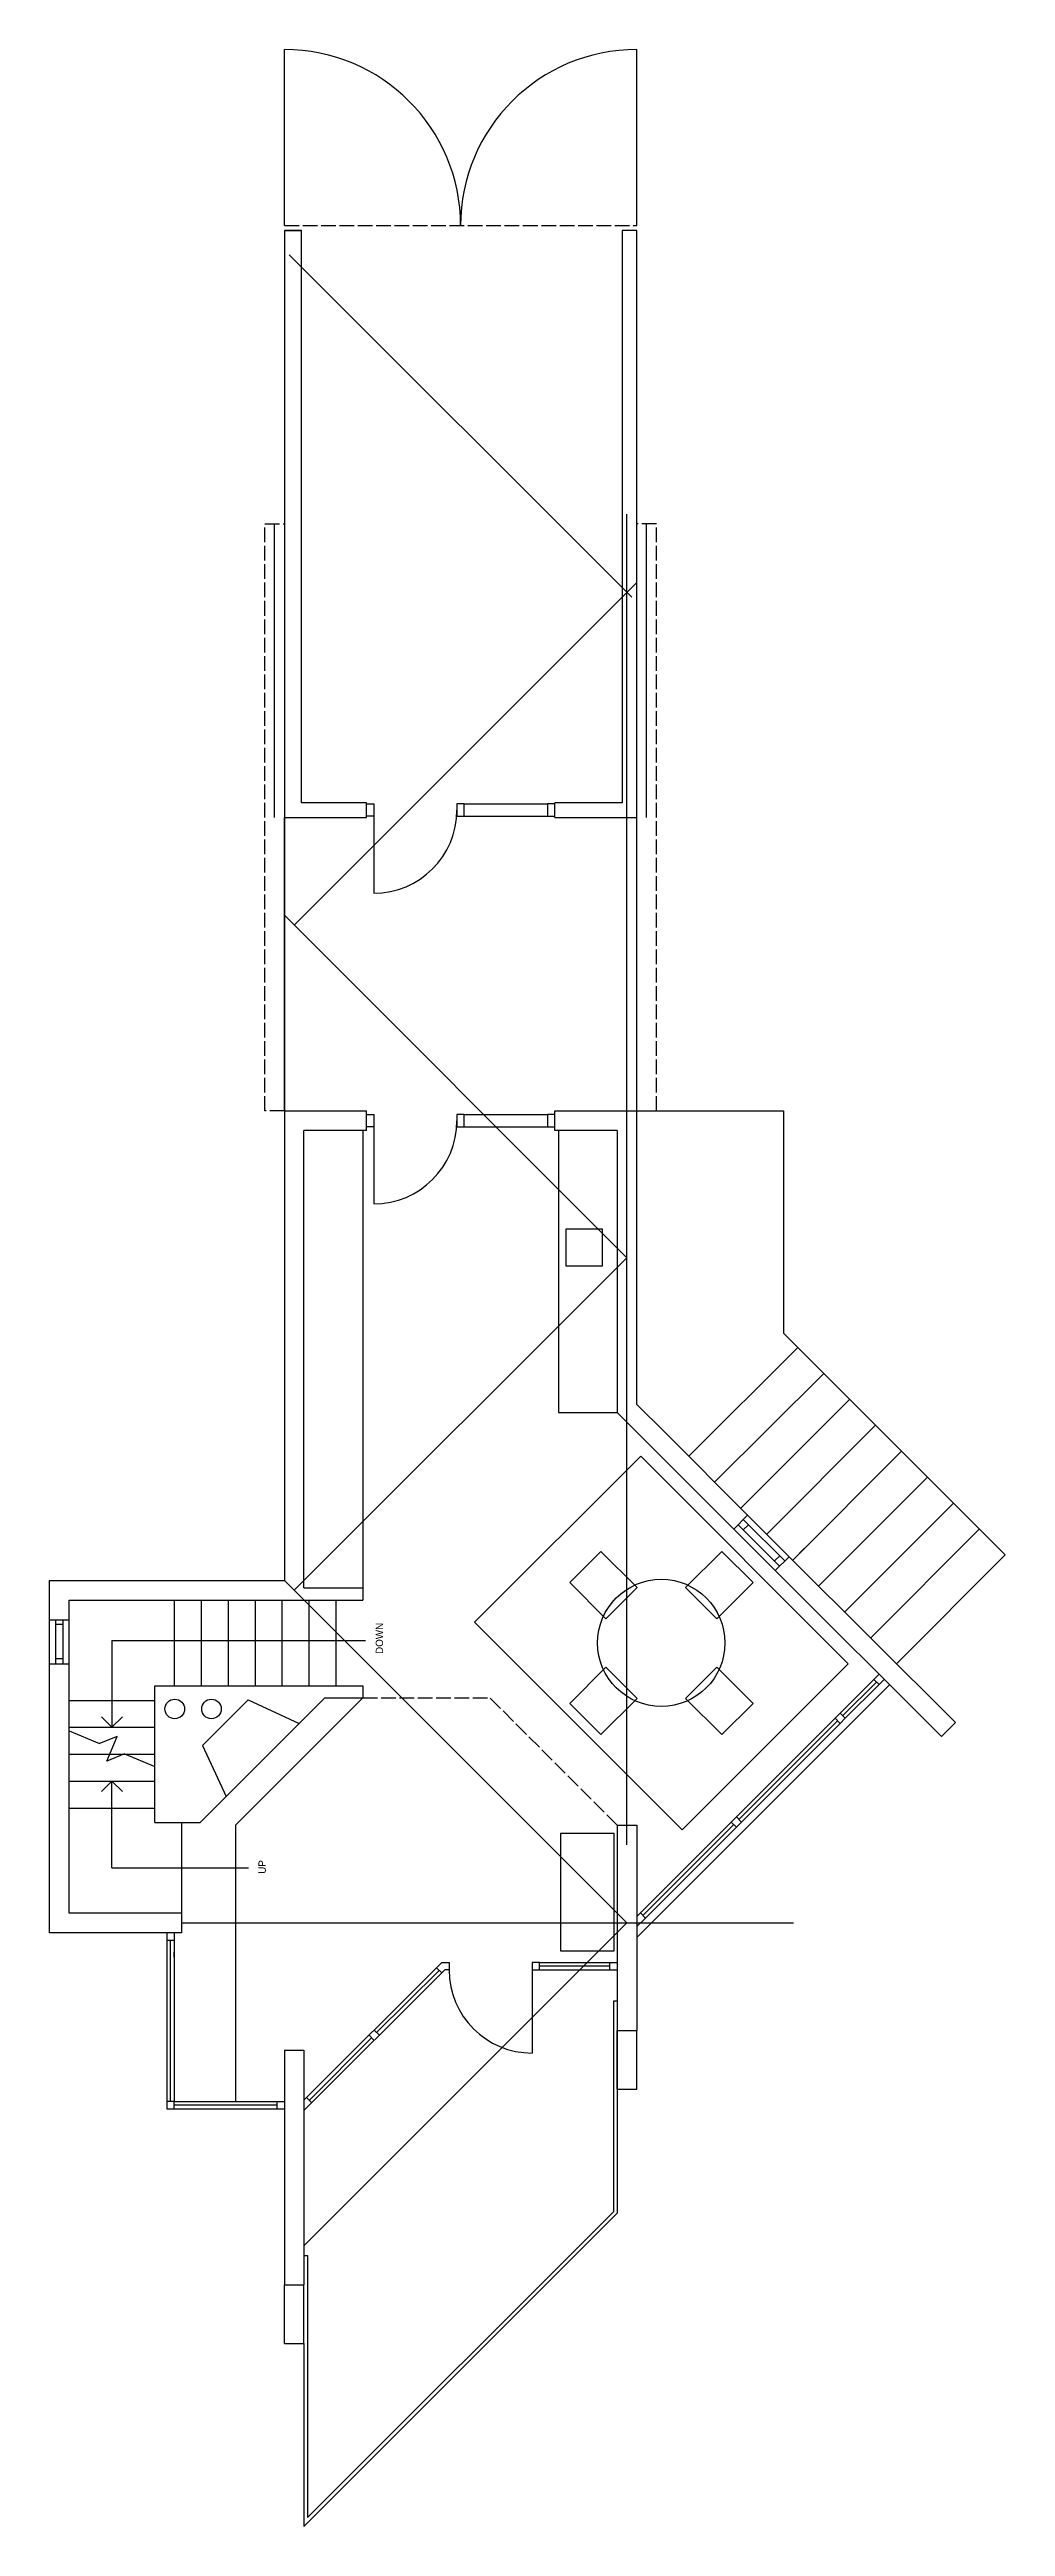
# Model space of a CAD drawing. Header units: inches. Extents: x -16498 to 2265, y 141 to 7454.
# Drawn here: x -15775 to -15384, y 927 to 1939 of the extents above; entities that cross this region are included whole.
import ezdxf

# ---------------------------------------------------------------- set-up
doc = ezdxf.new("R2010")
doc.units = ezdxf.units.IN
doc.header["$LTSCALE"] = 0.5
doc.header["$MEASUREMENT"] = 0
doc.linetypes.add('ACAD_ISO02W100', pattern=[15, 12, -3])
doc.layers.get('0').update_dxf_attribs({"color": 253})
for name, color, linetype in [('A-doors', 254, 'Continuous'), ('A-Elev-North', 7, 'Continuous'), ('A-Elev-South', 7, 'Continuous'), ('A-furniture', 33, 'Continuous'), ('A-glazing', 252, 'Continuous'), ('A-millwork', 252, 'Continuous'), ('A-soffit', 251, 'ACAD_ISO02W100'), ('A-stairs', 252, 'Continuous'), ('A-text', 254, 'Continuous'), ('A-walls', 7, 'Continuous'), ('construction', 160, 'Continuous')]:
    doc.layers.add(name, color=color, linetype=linetype)

msp = doc.modelspace()

# ---------------------------------------------------------------- texts
at = {"layer": 'A-text'}
for s, p in [('DOWN', (-15638.7, 1283.3)), ('UP', (-15686.6, 1193.4))]:
    msp.add_text(s, height=3, rotation=90, dxfattribs=at).set_placement(p)

# ---------------------------------------------------------------- linework, layer by layer
for p, q in [((-15679, 1625.3), (-15679, 1505.3)), ((-15679, 1505.3), (-15679, 1625.3)), ((-15535, 1505.3), (-15535, 1625.3))]:
    msp.add_line(p, q)
at = {"layer": 'A-doors'}
for p, q in [((-15679, 1867.3), (-15679, 1939.3)), ((-15535, 1867.3), (-15535, 1939.3)), ((-15683, 1625.3), (-15683, 1745.3)), ((-15531, 1625.3), (-15531, 1745.3)), ((-15645.5, 1630.8), (-15642.5, 1630.8)), ((-15645.5, 1625.8), (-15645.5, 1630.8)), ((-15642.5, 1630.8), (-15642.5, 1625.8)), ((-15605.5, 1630.8), (-15608.5, 1630.8)), ((-15608.5, 1630.8), (-15608.5, 1625.8)), ((-15605.5, 1625.8), (-15605.5, 1630.8)), ((-15605.5, 1630.8), (-15571.5, 1630.8)), ((-15568.5, 1630.8), (-15571.5, 1630.8)), ((-15571.5, 1630.8), (-15571.5, 1625.8)), ((-15568.5, 1625.8), (-15568.5, 1630.8)), ((-15642.5, 1625.8), (-15645.5, 1625.8)), ((-15642.5, 1628.3), (-15642.5, 1594.3)), ((-15608.5, 1625.8), (-15605.5, 1625.8)), ((-15605.5, 1625.8), (-15571.5, 1625.8)), ((-15571.5, 1625.8), (-15568.5, 1625.8)), ((-15645.5, 1503.8), (-15642.5, 1503.8)), ((-15645.5, 1498.8), (-15645.5, 1503.8)), ((-15642.5, 1503.8), (-15642.5, 1498.8)), ((-15642.5, 1501.3), (-15642.5, 1467.3)), ((-15605.5, 1503.8), (-15608.5, 1503.8)), ((-15608.5, 1503.8), (-15608.5, 1498.8)), ((-15605.5, 1498.8), (-15605.5, 1503.8)), ((-15568.5, 1503.8), (-15571.5, 1503.8)), ((-15571.5, 1503.8), (-15571.5, 1498.8)), ((-15568.5, 1498.8), (-15568.5, 1503.8)), ((-15642.5, 1498.8), (-15645.5, 1498.8)), ((-15608.5, 1498.8), (-15605.5, 1498.8)), ((-15571.5, 1498.8), (-15568.5, 1498.8)), ((-15574.7, 1157.1), (-15577.7, 1157.1)), ((-15577.7, 1157.1), (-15577.7, 1154.1)), ((-15574.7, 1154.1), (-15574.7, 1157.1)), ((-15546, 1154.1), (-15546, 1157.1)), ((-15577.7, 1154.1), (-15577.7, 1120.1)), ((-15577.7, 1154.1), (-15574.7, 1154.1))]:
    msp.add_line(p, q, dxfattribs=at)
for centre, radius, start, end in [((-15679, 1867.3), 72, 0, 90), ((-15535, 1867.3), 72, 90, 180), ((-15642.5, 1628.3), 34, 270, 0), ((-15642.5, 1501.3), 34, 270, 0), ((-15577.7, 1154.1), 34, 180, 270)]:
    msp.add_arc(centre, radius, start, end, dxfattribs=at)
at = {"layer": 'A-Elev-North', "color": 7}
for p, q in [((-15438.1, 1272.9), (-15436, 1275)), ((-15436, 1270.8), (-15433.9, 1272.9)), ((-15454, 1257), (-15451.9, 1259.1)), ((-15451.9, 1254.8), (-15449.8, 1257))]:
    msp.add_line(p, q, dxfattribs=at)
at = {"layer": 'A-Elev-North', "color": 254}
for p, q in [((-15494.3, 1216.7), (-15496.5, 1214.5)), ((-15492.2, 1214.5), (-15493.3, 1215.6)), ((-15494.3, 1212.4), (-15492.2, 1214.5)), ((-15533.5, 1177.5), (-15535, 1176)), ((-15535, 1171.8), (-15531.4, 1175.3))]:
    msp.add_line(p, q, dxfattribs=at)
at = {"layer": 'A-Elev-South', "color": 253}
for p, q in [((-15535, 1505.3), (-15475, 1505.3)), ((-15475, 1505.3), (-15475, 1414.4)), ((-15513.8, 1364.1), (-15469.2, 1408.6)), ((-15475, 1414.4), (-15384.4, 1323.8)), ((-15503.2, 1353.5), (-15458.6, 1398)), ((-15492.5, 1342.9), (-15448, 1387.4)), ((-15481.9, 1332.2), (-15437.4, 1376.8)), ((-15471.3, 1321.6), (-15426.8, 1366.2)), ((-15460.7, 1311), (-15416.2, 1355.6)), ((-15450.1, 1300.4), (-15405.6, 1345)), ((-15439.5, 1289.8), (-15395, 1334.4)), ((-15428.9, 1279.2), (-15384.4, 1323.8)), ((-15543, 1141.3), (-15544.5, 1141.3)), ((-15543, 1105.3), (-15543, 1129.3)), ((-15535, 1105.3), (-15535, 1129.3)), ((-15679, 1001.3), (-15679, 1025.3)), ((-15671, 1001.3), (-15671, 1025.3))]:
    msp.add_line(p, q, dxfattribs=at)
at = {"layer": 'A-Elev-South', "color": 7}
for p, q in [((-15404.8, 1255.2), (-15472.7, 1323)), ((-15410.5, 1249.5), (-15404.8, 1255.2))]:
    msp.add_line(p, q, dxfattribs=at)
at = {"layer": 'A-furniture'}
msp.add_lwpolyline([(-15516.5, 1211.4), (-15448.6, 1279.3), (-15533.4, 1364.1), (-15601.3, 1296.3)], close=True, dxfattribs=at)
for points in [[(-15534.9, 1310.4), (-15549.7, 1325.2), (-15562.4, 1312.5), (-15547.6, 1297.7), (-15534.9, 1310.4)], [(-15515.1, 1310.4), (-15500.2, 1325.2), (-15487.5, 1312.5), (-15502.3, 1297.7), (-15515.1, 1310.4)], [(-15547.6, 1277.9), (-15562.4, 1263), (-15549.7, 1250.3), (-15534.9, 1265.1), (-15547.6, 1277.9)], [(-15502.3, 1277.9), (-15487.5, 1263), (-15500.2, 1250.3), (-15515.1, 1265.1), (-15502.3, 1277.9)], [(-15566.2, 1161.9), (-15544.2, 1161.9), (-15544.2, 1209.9), (-15566.2, 1209.9), (-15566.2, 1161.9)]]:
    msp.add_lwpolyline(points, dxfattribs=at)
msp.add_circle((-15525, 1287.8), 26, dxfattribs=at)
at = {"layer": 'A-glazing'}
for p, q in [((-15605.5, 1503.8), (-15571.5, 1503.8)), ((-15605.5, 1498.8), (-15571.5, 1498.8)), ((-15476.6, 1319.1), (-15493.6, 1336.1)), ((-15489.3, 1336.1), (-15491.5, 1334)), ((-15476.6, 1323.4), (-15478.7, 1321.3)), ((-15466.4, 1326.6), (-15468.5, 1324.5)), ((-15772.5, 1297.3), (-15772.5, 1279.3)), ((-15769.5, 1297.3), (-15769.5, 1279.3)), ((-15769.5, 1295.3), (-15772.5, 1295.3)), ((-15769.5, 1281.3), (-15772.5, 1281.3)), ((-15431.7, 1270.7), (-15534.9, 1167.5)), ((-15438.1, 1272.9), (-15451.9, 1259.1)), ((-15437.1, 1271.8), (-15450.9, 1258)), ((-15436, 1270.8), (-15449.8, 1257)), ((-15454, 1257), (-15494.3, 1216.7)), ((-15453, 1255.9), (-15493.3, 1215.6)), ((-15451.9, 1254.8), (-15492.2, 1214.5)), ((-15496.5, 1214.5), (-15533.5, 1177.5)), ((-15495.4, 1213.5), (-15532.5, 1176.4)), ((-15494.3, 1212.4), (-15531.4, 1175.3)), ((-15727, 1169.3), (-15727, 1097.3)), ((-15727, 1166.3), (-15724, 1166.3)), ((-15725.5, 1100.3), (-15725.5, 1166.3)), ((-15724, 1169.3), (-15724, 1100.3)), ((-15727, 1161.3), (-15727, 1159.3)), ((-15724, 1159.3), (-15724, 1161.3)), ((-15616.9, 1155), (-15614.7, 1152.9)), ((-15614.7, 1157.1), (-15611.7, 1157.1)), ((-15611.7, 1157.1), (-15611.7, 1154.1)), ((-15546, 1155.6), (-15574.7, 1155.6)), ((-15613.5, 1154.1), (-15671, 1096.6)), ((-15615.8, 1153.9), (-15641.3, 1128.5)), ((-15611.7, 1154.1), (-15613.5, 1154.1)), ((-15643.4, 1126.3), (-15668.8, 1100.9)), ((-15644.4, 1127.4), (-15642.3, 1125.3)), ((-15642.3, 1129.5), (-15640.2, 1127.4)), ((-15724, 1100.3), (-15727, 1100.3)), ((-15727, 1097.3), (-15724, 1097.3)), ((-15724, 1097.3), (-15724, 1100.3)), ((-15724, 1100.3), (-15679, 1100.3)), ((-15682, 1098.8), (-15724, 1098.8)), ((-15724, 1097.3), (-15679, 1097.3)), ((-15682, 1097.3), (-15682, 1100.3)), ((-15669.9, 1102), (-15667.8, 1099.8))]:
    msp.add_line(p, q, dxfattribs=at)
at = {"layer": 'A-glazing', "color": 253}
for p, q in [((-15474.5, 1321.3), (-15491.5, 1338.2)), ((-15472.7, 1323), (-15489.7, 1340)), ((-15478.4, 1317.4), (-15495.4, 1334.3))]:
    msp.add_line(p, q, dxfattribs=at)
at = {"layer": 'A-glazing', "color": 254}
for p, q in [((-15436, 1270.8), (-15438.1, 1272.9)), ((-15451.9, 1254.8), (-15454, 1257)), ((-15449.8, 1257), (-15451.9, 1259.1)), ((-15492.2, 1214.5), (-15494.3, 1216.7)), ((-15494.3, 1212.4), (-15496.5, 1214.5)), ((-15531.4, 1175.3), (-15533.5, 1177.5))]:
    msp.add_line(p, q, dxfattribs=at)
at = {"layer": 'A-glazing', "color": 252}
for p, q in [((-15614.7, 1157.1), (-15671, 1100.9)), ((-15574.7, 1157.1), (-15543, 1157.1)), ((-15574.7, 1154.1), (-15543, 1154.1))]:
    msp.add_line(p, q, dxfattribs=at)
at = {"layer": 'A-millwork'}
for p, q in [((-15647, 1497.3), (-15647, 1310.3)), ((-15567, 1497.3), (-15567, 1382)), ((-15564, 1457), (-15564, 1442)), ((-15549, 1457), (-15564, 1457)), ((-15549, 1442), (-15549, 1457)), ((-15564, 1442), (-15549, 1442)), ((-15567, 1382), (-15543, 1382)), ((-15544.5, 1141.3), (-15544.5, 1055.2)), ((-15543, 1129.3), (-15543, 1054.6)), ((-15543, 1054.6), (-15671, 926.6)), ((-15544.5, 1055.2), (-15669.5, 930.2)), ((-15671, 1037.3), (-15669.5, 1037.3)), ((-15669.5, 1037.3), (-15669.5, 930.2)), ((-15671, 1001.3), (-15671, 926.6))]:
    msp.add_line(p, q, dxfattribs=at)
at = {"layer": 'A-soffit'}
for p, q in [((-15679, 1867.3), (-15535, 1867.3)), ((-15687, 1505.3), (-15687, 1745.3)), ((-15687, 1745.3), (-15679, 1745.3)), ((-15527, 1745.3), (-15535, 1745.3)), ((-15527, 1505.3), (-15527, 1745.3)), ((-15679, 1505.3), (-15687, 1505.3)), ((-15535, 1505.3), (-15527, 1505.3)), ((-15647, 1265.3), (-15595, 1265.3)), ((-15543, 1213.3), (-15595, 1265.3))]:
    msp.add_line(p, q, dxfattribs=at)
at = {"layer": 'A-stairs'}
for p, q in [((-15724, 1305.3), (-15724, 1270.3)), ((-15713, 1305.3), (-15713, 1270.3)), ((-15702, 1305.3), (-15702, 1270.3)), ((-15691, 1305.3), (-15691, 1270.3)), ((-15680, 1305.3), (-15680, 1270.3)), ((-15669, 1305.3), (-15669, 1270.3)), ((-15658, 1305.3), (-15658, 1270.3)), ((-15767, 1264.3), (-15732, 1264.3)), ((-15647, 1265.3), (-15699, 1213.3)), ((-15767, 1253.3), (-15732, 1253.3)), ((-15767, 1251.8), (-15754.5, 1246.7)), ((-15747.4, 1249.6), (-15754.5, 1246.7)), ((-15751.6, 1239.5), (-15747.4, 1249.6)), ((-15767, 1242.3), (-15732, 1242.3)), ((-15744.4, 1242.5), (-15751.6, 1239.5)), ((-15744.4, 1242.5), (-15732, 1237.3)), ((-15767, 1231.3), (-15732, 1231.3)), ((-15767, 1220.3), (-15732, 1220.3)), ((-15721, 1214.4), (-15721, 1177.3)), ((-15699, 1213.3), (-15699, 1100.3))]:
    msp.add_line(p, q, dxfattribs=at)
at = {"layer": 'A-text'}
for p, q in [((-15749.5, 1288.8), (-15749.5, 1253.3)), ((-15749.5, 1288.8), (-15645.8, 1288.8)), ((-15749.5, 1253.3), (-15753.7, 1257.6)), ((-15749.5, 1253.3), (-15745.2, 1257.6)), ((-15749.5, 1231.3), (-15753.7, 1227.1)), ((-15749.5, 1231.3), (-15745.2, 1227.1)), ((-15749.5, 1195.8), (-15749.5, 1231.3)), ((-15749.5, 1195.8), (-15693.7, 1195.8))]:
    msp.add_line(p, q, dxfattribs=at)
at = {"layer": 'A-walls'}
for p, q in [((-15679, 1865.3), (-15679, 1625.3)), ((-15679, 1865.3), (-15672, 1865.3)), ((-15672, 1865.3), (-15679, 1865.3)), ((-15672, 1631.3), (-15672, 1865.3)), ((-15541, 1865.3), (-15541, 1631.3)), ((-15535, 1865.3), (-15541, 1865.3)), ((-15535, 1625.3), (-15535, 1865.3)), ((-15645.5, 1631.3), (-15672, 1631.3)), ((-15645.5, 1625.3), (-15645.5, 1631.3)), ((-15541, 1631.3), (-15568.5, 1631.3)), ((-15568.5, 1625.3), (-15568.5, 1631.3)), ((-15679, 1625.3), (-15645.5, 1625.3)), ((-15568.5, 1625.3), (-15535, 1625.3)), ((-15679, 1505.3), (-15679, 1313.3)), ((-15679, 1505.3), (-15645.5, 1505.3)), ((-15645.5, 1497.3), (-15645.5, 1505.3)), ((-15568.5, 1505.3), (-15535, 1505.3)), ((-15568.5, 1497.3), (-15568.5, 1505.3)), ((-15535, 1385.3), (-15535, 1505.3)), ((-15671, 1310.3), (-15671, 1497.3)), ((-15645.5, 1497.3), (-15671, 1497.3)), ((-15543, 1497.3), (-15568.5, 1497.3)), ((-15543, 1497.3), (-15543, 1382)), ((-15495.4, 1334.3), (-15543, 1382)), ((-15535, 1385.3), (-15523.6, 1373.9)), ((-15523.6, 1373.9), (-15489.7, 1340)), ((-15489.7, 1340), (-15495.4, 1334.3)), ((-15472.7, 1323), (-15478.4, 1317.4)), ((-15410.5, 1249.5), (-15478.4, 1317.4)), ((-15775, 1297.3), (-15775, 1313.3)), ((-15775, 1313.3), (-15679, 1313.3)), ((-15671, 1310.3), (-15647, 1310.3)), ((-15647, 1310.3), (-15647, 1305.3)), ((-15775, 1297.3), (-15767, 1297.3)), ((-15767, 1297.3), (-15767, 1305.3)), ((-15767, 1305.3), (-15647, 1305.3)), ((-15775, 1279.3), (-15767, 1279.3)), ((-15775, 1169.3), (-15775, 1279.3)), ((-15767, 1177.3), (-15767, 1279.3)), ((-15732, 1270.3), (-15647, 1270.3)), ((-15732, 1214.4), (-15732, 1270.3)), ((-15647, 1270.3), (-15647, 1265.3)), ((-15693.8, 1264.5), (-15712.5, 1245.8)), ((-15693.8, 1264.5), (-15673, 1254.8)), ((-15662.5, 1265.3), (-15673, 1254.8)), ((-15662.5, 1265.3), (-15647, 1265.3)), ((-15712.5, 1245.8), (-15702.8, 1225)), ((-15703, 1224.8), (-15673, 1254.8)), ((-15703, 1224.8), (-15713.4, 1214.4)), ((-15732, 1214.4), (-15713.4, 1214.4)), ((-15543, 1213.3), (-15535, 1213.3)), ((-15543, 1213.3), (-15543, 1129.3)), ((-15535, 1213.3), (-15535, 1129.3)), ((-15721, 1177.3), (-15767, 1177.3)), ((-15721, 1177.3), (-15721, 1169.3)), ((-15721, 1169.3), (-15775, 1169.3)), ((-15543, 1129.3), (-15535, 1129.3)), ((-15679, 1121.3), (-15679, 1025.3)), ((-15679, 1121.3), (-15671, 1121.3)), ((-15671, 1121.3), (-15671, 1025.3)), ((-15679, 1025.3), (-15671, 1025.3))]:
    msp.add_line(p, q, dxfattribs=at)
at = {"layer": 'A-walls', "color": 253}
for p, q in [((-15775, 1279.3), (-15775, 1297.3)), ((-15767, 1279.3), (-15767, 1297.3)), ((-15543, 1105.3), (-15535, 1105.3)), ((-15679, 1001.3), (-15671, 1001.3))]:
    msp.add_line(p, q, dxfattribs=at)
at = {"layer": 'A-walls'}
for centre in [(-15723.8, 1260.8), (-15708.8, 1260.8)]:
    msp.add_circle(centre, 4, dxfattribs=at)
at = {"layer": 'construction'}
for p, q in [((-15677, 1855.3), (-15537, 1715.3)), ((-15539, 1205.3), (-15539, 1749.3)), ((-15675, 1581.3), (-15535, 1721.3)), ((-15679, 1585.3), (-15539, 1445.3)), ((-15675, 1309.3), (-15539, 1445.3)), ((-15679, 1313.3), (-15539, 1173.3)), ((-15721, 1173.3), (-15471, 1173.3)), ((-15671, 1041.3), (-15539, 1173.3))]:
    msp.add_line(p, q, dxfattribs=at)

msp.set_redraw_order([(e.dxf.handle, doc.entitydb.next_handle()) for e in msp.query("TEXT MTEXT ATTDEF DIMENSION ARC_DIMENSION")])  # texts and dimensions are drawn at this point

doc.saveas('drawing.dxf')
